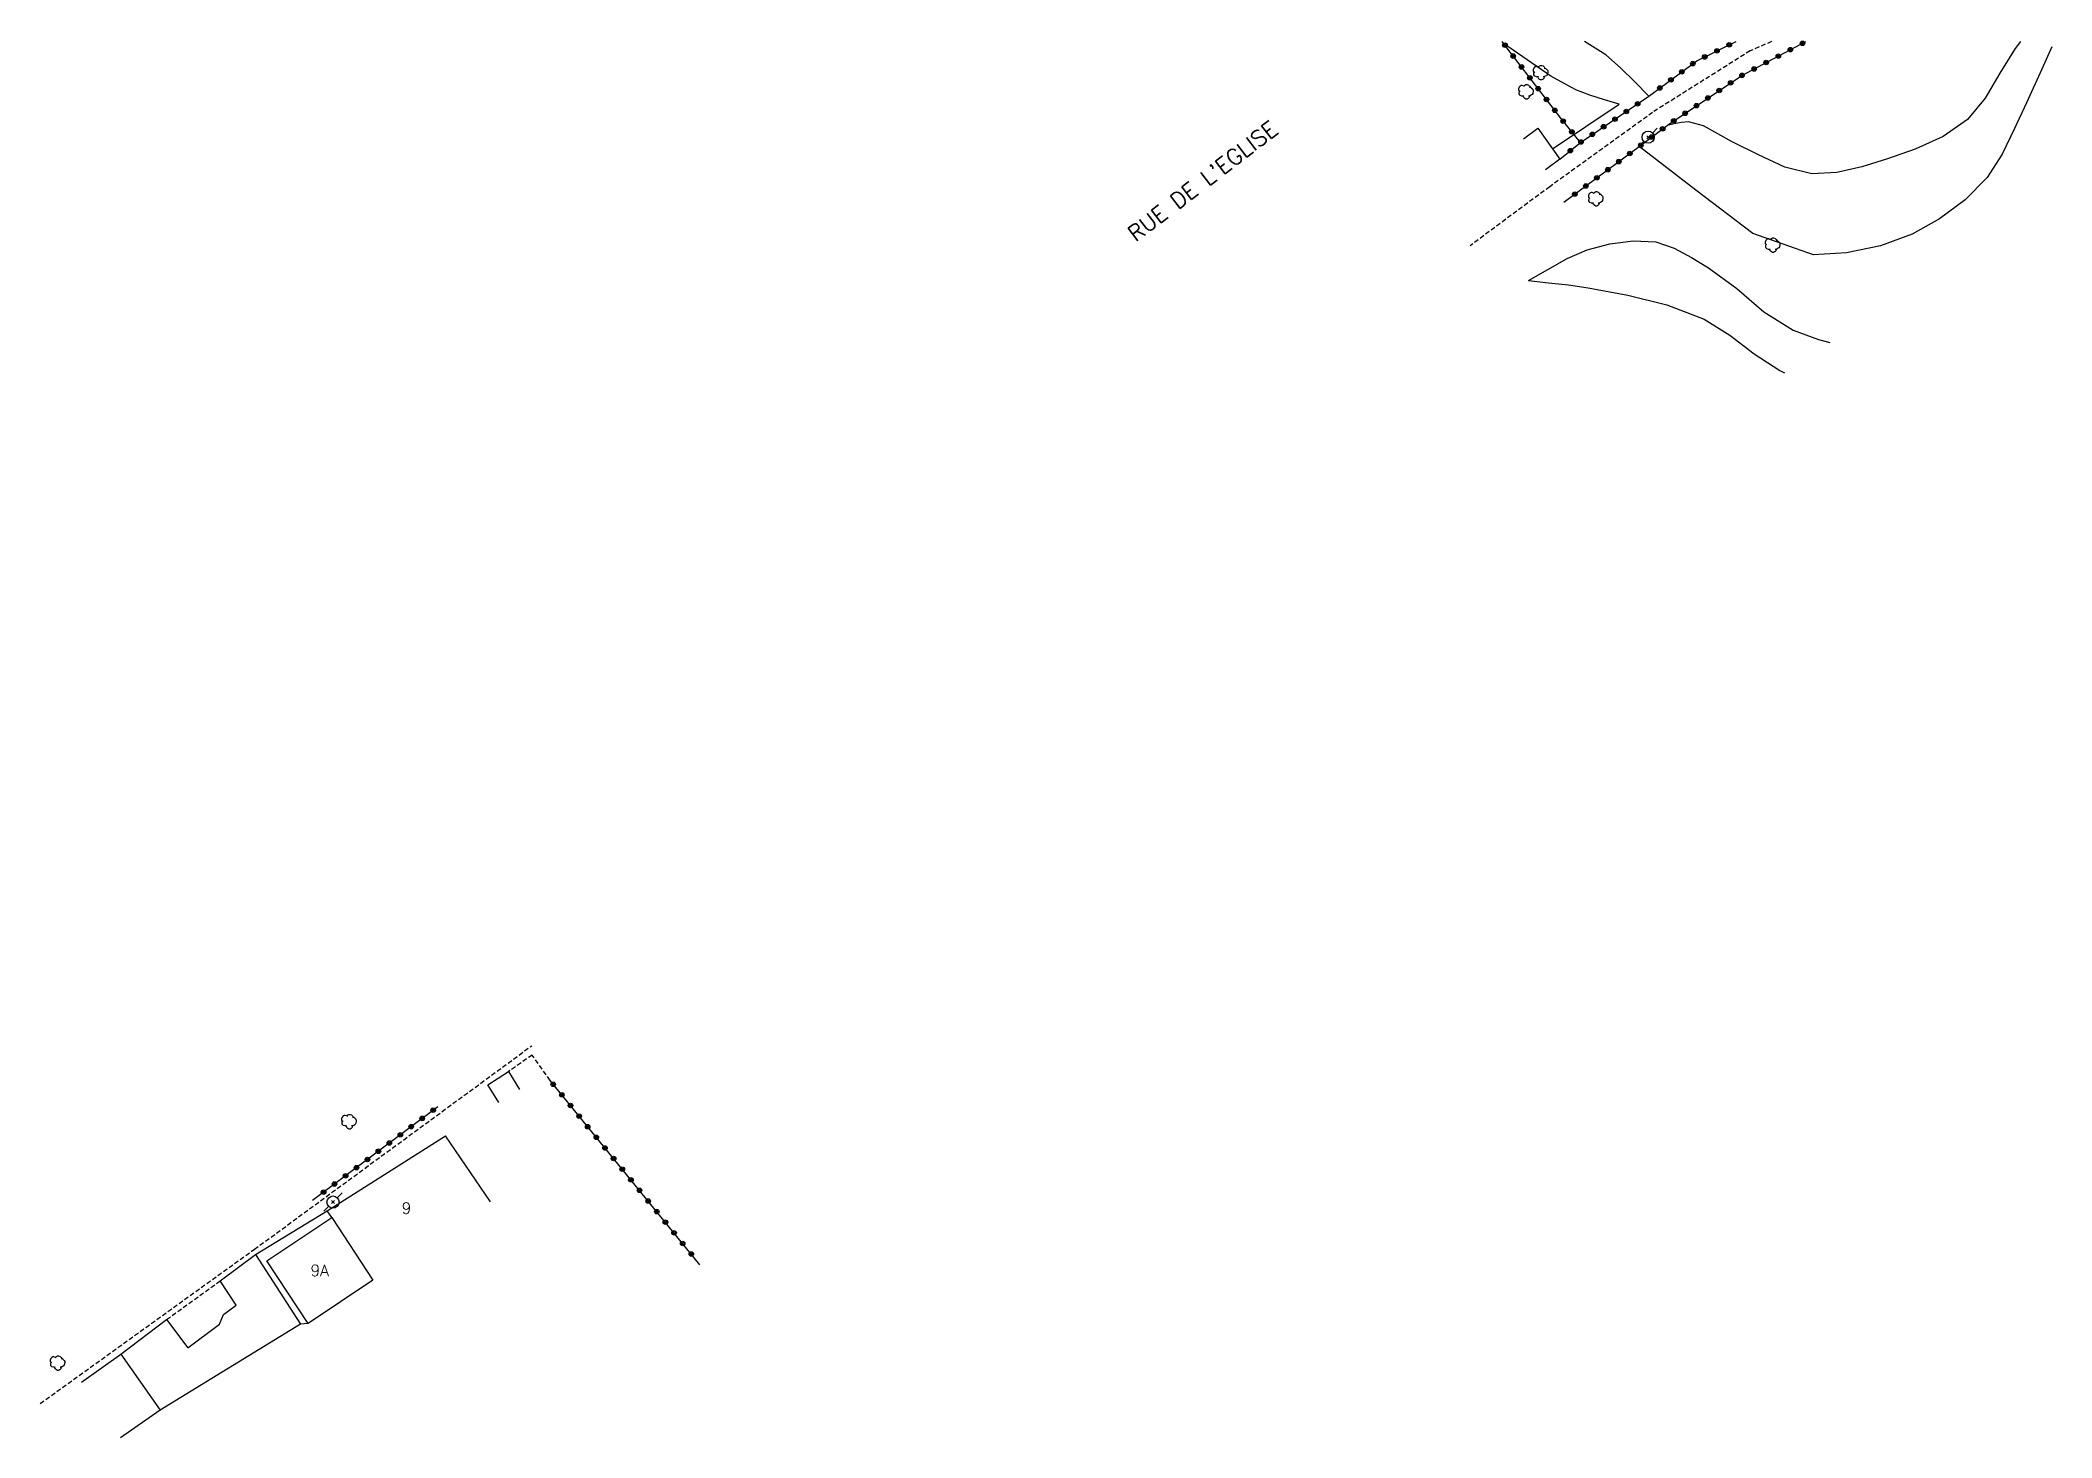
# Model space of a CAD drawing. Header units: millimetres. Extents: x 139000 to 139959, y 123000 to 124000.
# Drawn here: x 139738.7 to 139959.3, y 123846.9 to 124000.1 of the extents above; entities that cross this region are included whole.
import ezdxf
from ezdxf.enums import TextEntityAlignment as Align

# ---------------------------------------------------------------- set-up
doc = ezdxf.new("R2010")
doc.units = ezdxf.units.MM
doc.linetypes.add('DASHED', pattern=[0.75, 0.5, -0.25])
doc.layers.get('0').update_dxf_attribs({"linetype": 'CONTINUOUS'})
for name, color, linetype in [('W0070', 7, 'DASHED'), ('W0101', 7, 'CONTINUOUS'), ('W0104', 1, 'CONTINUOUS'), ('W0112', 1, 'DASHED'), ('W0211', 2, 'CONTINUOUS'), ('W0214', 2, 'CONTINUOUS'), ('W0300', 7, 'CONTINUOUS'), ('W0322', 7, 'CONTINUOUS'), ('W0323', 7, 'CONTINUOUS'), ('W0473', 7, 'CONTINUOUS'), ('W0989', 7, 'CONTINUOUS'), ('W0991', 7, 'CONTINUOUS'), ('W1102', 7, 'CONTINUOUS')]:
    doc.layers.add(name, color=color, linetype=linetype)
doc.styles.get("Standard").update_dxf_attribs({"font": 'romans.shx', "width": 0.85})

msp = doc.modelspace()

# ---------------------------------------------------------------- texts
at = {"layer": 'W0989'}
msp.add_text("RUE DE L'EGLISE", height=1.75, rotation=37.4895, dxfattribs=at).set_placement((139858.8, 123977.97))
at = {"layer": 'W0991'}
for s, p in [('9', (139778.84, 123872.09)), ('9A', (139769.32, 123865.26))]:
    msp.add_text(s, height=1.25, dxfattribs=at).set_placement(p, align=Align.MIDDLE_CENTER)

# ---------------------------------------------------------------- blocks, each defined once
blk = doc.blocks.new('T300')
for p, q in [((-0.8, 0.51), (-0.86, 0.34)), ((-0.86, 0.34), (-0.86, 0.17)), ((-0.86, 0.17), (-0.74, 0.06)), ((-0.69, 0.63), (-0.8, 0.51)), ((-0.8, -0.06), (-0.74, 0.06)), ((-0.74, 0.06), (-0.69, 0.11)), ((-0.57, 0.69), (-0.69, 0.63)), ((-0.46, 0.69), (-0.57, 0.69)), ((-0.29, 0.63), (-0.46, 0.69)), ((-0.29, 0.63), (-0.17, 0.74)), ((-0.23, 0.57), (-0.29, 0.63)), ((-0.17, 0.74), (-0.06, 0.8)), ((-0.06, 0.8), (0.06, 0.8)), ((0.06, 0.8), (0.23, 0.74)), ((0.23, 0.74), (0.34, 0.63)), ((0.34, 0.63), (0.4, 0.51)), ((0.46, 0.46), (0.34, 0.46)), ((0.4, 0.51), (0.4, 0.46)), ((0.57, 0.4), (0.46, 0.46)), ((0.57, 0.4), (0.69, 0.29)), ((0.69, 0.29), (0.74, 0.17)), ((0.74, 0.06), (0.69, -0.17)), ((0.74, 0.17), (0.74, 0.06)), ((-0.8, -0.17), (-0.8, -0.06)), ((-0.8, -0.23), (-0.8, -0.17)), ((-0.74, -0.34), (-0.8, -0.23)), ((-0.69, -0.4), (-0.74, -0.34)), ((-0.51, -0.46), (-0.69, -0.4)), ((-0.4, -0.46), (-0.51, -0.46)), ((-0.4, -0.46), (-0.34, -0.46)), ((-0.34, -0.46), (-0.34, -0.4)), ((-0.34, -0.51), (-0.34, -0.46)), ((-0.29, -0.63), (-0.34, -0.51)), ((-0.17, -0.74), (-0.29, -0.63)), ((-0.06, -0.8), (-0.17, -0.74)), ((0.06, -0.8), (-0.06, -0.8)), ((0.17, -0.74), (0.06, -0.8)), ((0.23, -0.69), (0.17, -0.74)), ((0.29, -0.46), (0.23, -0.46)), ((0.29, -0.63), (0.23, -0.69)), ((0.46, -0.4), (0.29, -0.46)), ((0.34, -0.51), (0.29, -0.63)), ((0.34, -0.51), (0.34, -0.46)), ((0.57, -0.34), (0.46, -0.4)), ((0.63, -0.29), (0.57, -0.34)), ((0.69, -0.17), (0.63, -0.29))]:
    blk.add_line(p, q)
blk = doc.blocks.new('T473')
for p, q in [((-0.166667, 0.166667), (0.166667, -0.166667)), ((-0.166667, -0.166667), (0.166667, 0.166667)), ((0.500001, 0.500001), (1.000002, 1.000002)), ((-1.000002, -1.000002), (-0.500001, -0.500001))]:
    blk.add_line(p, q)
blk.add_ellipse((0, 0), major_axis=(0.471405, 0.471405), ratio=1, start_param=5.4977871438, end_param=11.780972451)
blk = doc.blocks.new('t323o')
at = {"color": 0, "linetype": 'Continuous'}
for radius in [0.25, 0.15]:
    blk.add_circle((0, 0), radius, dxfattribs=at)
blk = doc.blocks.new('t322o')
at = {"color": 0, "linetype": 'Continuous'}
for radius in [0.25, 0.15]:
    blk.add_circle((0, 0), radius, dxfattribs=at)

# ---------------------------------------------------------------- linework, layer by layer
at = {"layer": 'W0070'}
for points in [[(139928.53, 124000), (139926.18, 123998.99), (139915.48, 123992.24), (139904.2, 123984.09), (139895.46, 123977.6)], [(139738.68, 123850.69), (139762.17, 123867.58), (139792.58, 123889.9)]]:
    msp.add_lwpolyline(points, dxfattribs=at)
at = {"layer": 'W0101'}
for points in [[(139770.16, 123871.79), (139783.11, 123880.01)], [(139775.15, 123864.18), (139768.05, 123859.46), (139763.51, 123866.3), (139770.67, 123871.06)], [(139770.67, 123871.06), (139770.16, 123871.79)], [(139743.19, 123853.02), (139747.51, 123856.1)], [(139747.51, 123856.1), (139751.82, 123849.95), (139747.47, 123846.92)]]:
    msp.add_lwpolyline(points, dxfattribs=at)
at = {"layer": 'W0104'}
for points in [[(139901.32, 123989.33), (139902.89, 123990.51), (139904.49, 123988.24), (139905.3, 123987.09), (139903.74, 123985.93)], [(139788.98, 123883.68), (139787.75, 123885.62), (139790.01, 123887.06), (139791.25, 123885.11)], [(139762.28, 123867), (139770.16, 123871.79)], [(139747.51, 123856.1), (139752.54, 123859.87), (139754.86, 123856.78), (139758.34, 123859.38), (139758.79, 123860.42), (139760.15, 123861.44), (139758.42, 123864.12), (139762.28, 123867), (139767.2, 123859.38), (139751.82, 123849.95)], [(139768.05, 123859.46), (139767.2, 123859.38)]]:
    msp.add_lwpolyline(points, dxfattribs=at)
at = {"layer": 'W0112'}
for points in [[(139794.58, 123886.1), (139792.63, 123888.88), (139790.01, 123887.06)], [(139752.54, 123859.87), (139758.42, 123864.12)]]:
    msp.add_lwpolyline(points, dxfattribs=at)
at = {"layer": 'W0211'}
for points in [[(139915.07, 123994.01), (139913.53, 123995.57), (139911.98, 123997.12), (139910.35, 123998.55), (139908.01, 124000)], [(139955.82, 124000), (139955.25, 123999.23), (139953.55, 123996.55), (139951.95, 123993.8), (139950, 123991.45), (139947.33, 123989.61), (139944.28, 123988.21), (139941.13, 123987.1), (139938.44, 123986.26), (139935.68, 123985.63), (139932.96, 123985.49), (139929.99, 123986.22), (139927.08, 123987.58), (139924.19, 123989), (139922.62, 123989.87), (139921.06, 123990.76), (139919.43, 123991.19), (139918.65, 123991.12), (139917.86, 123990.97), (139917.07, 123990.81)], [(139901.88, 123973.8), (139904.06, 123973.56), (139906.25, 123973.32), (139908.42, 123973), (139912.77, 123972.2), (139917.06, 123971.12), (139921.12, 123969.55), (139923.94, 123967.8), (139926.62, 123965.77), (139929.42, 123963.94), (139929.95, 123963.67)]]:
    msp.add_lwpolyline(points, dxfattribs=at)
at = {"layer": 'W0214'}
for points in [[(139911.8, 123993.14), (139910.21, 123993.63), (139908.61, 123994.13), (139907.06, 123994.71), (139904.32, 123996.2), (139901.73, 123998), (139899.13, 123999.8)], [(139959.25, 123999.43), (139958.16, 123996.97), (139956.47, 123993.28), (139955.16, 123990.46), (139953.83, 123987.64), (139952.18, 123985.11), (139949.77, 123982.66), (139946.96, 123980.55), (139943.96, 123978.88), (139940.47, 123977.6), (139936.76, 123976.82), (139933.14, 123976.63), (139926.48, 123978.95), (139920.24, 123983.72), (139914.01, 123988.49)], [(139904.49, 123988.24), (139911.8, 123993.14)], [(139901.88, 123973.8), (139904, 123975.01), (139906.12, 123976.22), (139908.32, 123977.16), (139910.8, 123977.81), (139913.36, 123978.17), (139915.85, 123978.03), (139917.83, 123977.36), (139919.74, 123976.32), (139921.61, 123975.21), (139924.73, 123972.92), (139927.69, 123970.37), (139930.89, 123968.34), (139933.68, 123967.32), (139934.91, 123967.02)]]:
    msp.add_lwpolyline(points, dxfattribs=at)
at = {"layer": 'W0322'}
msp.add_lwpolyline([(139905.3, 123987.09), (139907.56, 123988.94), (139915.07, 123994.01)], dxfattribs=at)
at = {"layer": 'W0323'}
for points in [[(139907.56, 123988.94), (139905.41, 123991.61), (139899.13, 123999.8), (139898.98, 124000)], [(139905.75, 123982.38), (139914.01, 123988.49), (139917.07, 123990.81), (139917.21, 123990.92), (139925.25, 123996.27), (139932.28, 124000)], [(139915.07, 123994.01), (139920.32, 123997.89), (139924.63, 124000)], [(139811.02, 123865.89), (139794.58, 123886.1)], [(139782.27, 123883.21), (139768.55, 123872.94)]]:
    msp.add_lwpolyline(points, dxfattribs=at)
at = {"layer": 'W1102'}
for points in [[(139788.07, 123872.77), (139783.11, 123880.01)], [(139770.67, 123871.06), (139775.15, 123864.18)]]:
    msp.add_lwpolyline(points, dxfattribs=at)

# ---------------------------------------------------------------- block references
at = {"layer": 'W0300'}
for p in [(139903.26, 123996.59), (139901.65, 123994.49), (139909.3, 123982.76), (139928.69, 123977.68), (139772.59, 123881.57), (139740.63, 123855.1)]:
    msp.add_blockref('T300', p, dxfattribs=at)
at = {"layer": 'W0322'}
for p, rotation in [((139912.6, 123992.34), 34.03900005036935), ((139913.84, 123993.18), 34.03900005036935), ((139908.87, 123989.83), 34.03900005036935), ((139910.11, 123990.66), 34.03900005036935), ((139911.36, 123991.5), 34.03900005036935), ((139906.46, 123988.04), 39.23533385440475), ((139907.63, 123988.99), 34.03900005036935)]:
    msp.add_blockref('t322o', p, dxfattribs=dict(at, rotation=rotation))
at = {"layer": 'W0323'}
for p, rotation in [((139899.29, 123999.6), 127.4657593717602), ((139922.55, 123998.98), 26.06732950378176), ((139923.89, 123999.64), 26.06732950378176), ((139930.59, 123999.11), 27.92692152129269), ((139931.92, 123999.81), 27.92692152129269), ((139900.2, 123998.41), 127.4657593717602), ((139901.11, 123997.22), 127.4657593717602), ((139918.69, 123996.69), 36.45204651608588), ((139919.9, 123997.58), 36.45204651608588), ((139921.2, 123998.32), 26.06732950378176), ((139925.29, 123996.3), 27.92692152129269), ((139926.62, 123997), 27.92692152129269), ((139927.94, 123997.7), 27.92692152129269), ((139929.27, 123998.4), 27.92692152129269), ((139902.02, 123996.03), 127.4657593717602), ((139902.94, 123994.84), 127.4657593717602), ((139916.28, 123994.91), 36.45204651608588), ((139917.49, 123995.8), 36.45204651608588), ((139922.79, 123994.64), 33.68019546809669), ((139924.04, 123995.47), 33.68019546809669), ((139903.85, 123993.65), 127.4657593717602), ((139904.76, 123992.46), 127.4657593717602), ((139919.05, 123992.14), 33.68019546809669), ((139920.3, 123992.97), 33.68019546809669), ((139921.54, 123993.81), 33.68019546809669), ((139905.68, 123991.28), 128.8844964340447), ((139906.62, 123990.11), 128.8844964340447), ((139916.58, 123990.44), 37.15316877281226), ((139917.8, 123991.31), 33.68019546809669), ((139912.98, 123987.73), 36.49166530606462), ((139914.19, 123988.63), 37.15316877281226), ((139915.38, 123989.53), 37.15316877281226), ((139910.57, 123985.95), 36.49166530606462), ((139911.78, 123986.84), 36.49166530606462), ((139906.95, 123983.27), 36.49166530606462), ((139908.16, 123984.17), 36.49166530606462), ((139909.37, 123985.06), 36.49166530606462), ((139794.93, 123885.67), 129.1377527113691), ((139795.87, 123884.51), 129.1377527113691), ((139780.56, 123881.93), 216.8411491387132), ((139781.76, 123882.83), 216.8411491387132), ((139796.82, 123883.35), 129.1377527113691), ((139797.77, 123882.18), 129.1377527113691), ((139778.16, 123880.13), 216.8411491387132), ((139779.36, 123881.03), 216.8411491387132), ((139798.71, 123881.02), 129.1377527113691), ((139799.66, 123879.86), 129.1377527113691), ((139774.56, 123877.43), 216.8411491387132), ((139775.76, 123878.33), 216.8411491387132), ((139776.96, 123879.23), 216.8411491387132), ((139800.61, 123878.69), 129.1377527113691), ((139801.55, 123877.53), 129.1377527113691), ((139772.16, 123875.64), 216.8411491387132), ((139773.36, 123876.53), 216.8411491387132), ((139802.5, 123876.36), 129.1377527113691), ((139803.45, 123875.2), 129.1377527113691), ((139769.75, 123873.84), 216.8411491387132), ((139770.95, 123874.74), 216.8411491387132), ((139804.39, 123874.04), 129.1377527113691), ((139805.34, 123872.87), 129.1377527113691), ((139806.29, 123871.71), 129.1377527113691), ((139807.23, 123870.55), 129.1377527113691), ((139808.18, 123869.38), 129.1377527113691), ((139809.13, 123868.22), 129.1377527113691), ((139810.07, 123867.06), 129.1377527113691)]:
    msp.add_blockref('t323o', p, dxfattribs=dict(at, rotation=rotation))
at = {"layer": 'W0473'}
for p in [(139915, 123989.51), (139770.78, 123872.76)]:
    msp.add_blockref('T473', p, dxfattribs=at)

msp.set_redraw_order([(e.dxf.handle, doc.entitydb.next_handle()) for e in msp.query("TEXT MTEXT ATTDEF DIMENSION ARC_DIMENSION")])  # texts and dimensions are drawn at this point

doc.saveas('drawing.dxf')
